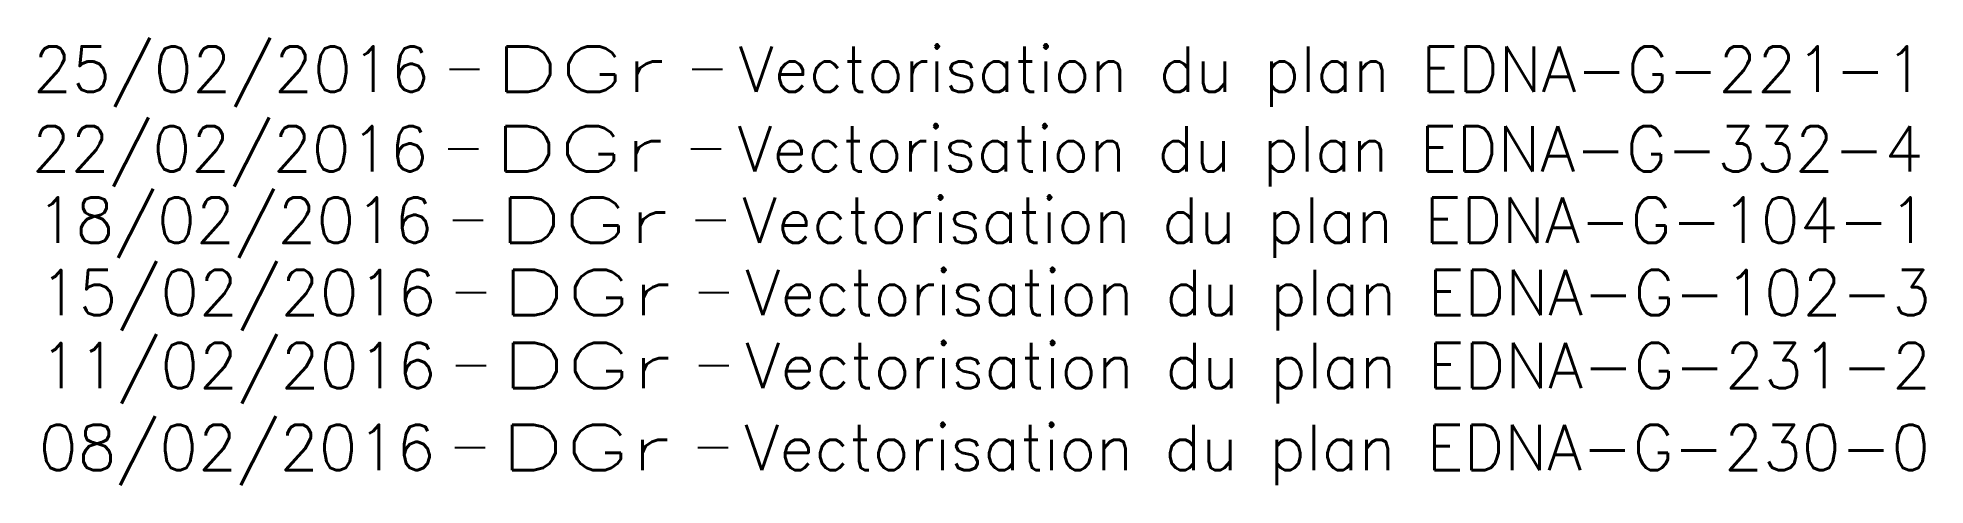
# Model space of a CAD drawing. Header units: millimetres. Extents: x 185000 to 186000, y 128000 to 129005.
# Drawn here: x 185445.59 to 185476.8, y 128010.74 to 128018.14 of the extents above; entities that cross this region are included whole.
import ezdxf
from ezdxf.enums import TextEntityAlignment as Align

# ---------------------------------------------------------------- set-up
doc = ezdxf.new("R2010")
doc.units = ezdxf.units.MM
doc.layers.get('0').update_dxf_attribs({"linetype": 'CONTINUOUS'})
doc.layers.add('L_910', color=7, linetype='CONTINUOUS', plot=False)
doc.styles.get("Standard").update_dxf_attribs({"font": 'romans.shx', "width": 0.85})

# ---------------------------------------------------------------- blocks, each defined once
blk = doc.blocks.new('GIS_MODF')
at = {"color": 0, "linetype": 'Continuous', "flags": 128}
for points in [[(-2.257, -0.012), (-1.757, -0.012)], [(1.758, -0.012), (2.258, -0.012)]]:
    blk.add_lwpolyline(points, dxfattribs=at)
at = {"color": 0, "linetype": 'Continuous'}
blk.add_attdef('DATE', text='', height=0.75, dxfattribs=at).set_placement((-2.583, -0.387), align=Align.RIGHT)
at = {"color": 0, "linetype": 'Continuous', "width": 3.590909}
blk.add_attdef('USER', text='', height=0.75, dxfattribs=at).set_placement((-1.516, -0.387), (1.306, -0.387), align=Align.FIT)
at = {"color": 0, "linetype": 'Continuous'}
blk.add_attdef('DESC', (2.528, -0.387), '', height=0.75, dxfattribs=at)

msp = doc.modelspace()

# ---------------------------------------------------------------- block references
at = {"layer": 'L_910'}
ref = msp.add_blockref('GIS_MODF', (185454.655, 128017.63), dxfattribs=at)
ref.add_attrib('DATE', '25/02/2016', dxfattribs={"layer": '0', "color": 0, "linetype": 'Continuous', "height": 0.75}).set_placement((185452.072, 128017.243), align=Align.RIGHT)
ref.add_attrib('USER', 'DGr', dxfattribs={"layer": '0', "color": 0, "linetype": 'Continuous', "height": 0.75, "width": 1.462963}).set_placement((185453.139, 128017.243), (185455.96, 128017.243), align=Align.FIT)
ref.add_attrib('DESC', 'Vectorisation du plan EDNA-G-221-1', (185457.182, 128017.243), dxfattribs={"layer": '0', "color": 0, "linetype": 'Continuous', "height": 0.75})
ref = msp.add_blockref('GIS_MODF', (185454.635, 128016.314), dxfattribs=at)
ref.add_attrib('DATE', '22/02/2016', dxfattribs={"layer": '0', "color": 0, "linetype": 'Continuous', "height": 0.75}).set_placement((185452.052, 128015.928), align=Align.RIGHT)
ref.add_attrib('USER', 'DGr', dxfattribs={"layer": '0', "color": 0, "linetype": 'Continuous', "height": 0.75, "width": 1.462963}).set_placement((185453.119, 128015.928), (185455.94, 128015.928), align=Align.FIT)
ref.add_attrib('DESC', 'Vectorisation du plan EDNA-G-332-4', (185457.162, 128015.928), dxfattribs={"layer": '0', "color": 0, "linetype": 'Continuous', "height": 0.75})
ref = msp.add_blockref('GIS_MODF', (185454.711, 128015.134), dxfattribs=at)
ref.add_attrib('DATE', '18/02/2016', dxfattribs={"layer": '0', "color": 0, "linetype": 'Continuous', "height": 0.75}).set_placement((185452.129, 128014.748), align=Align.RIGHT)
ref.add_attrib('USER', 'DGr', dxfattribs={"layer": '0', "color": 0, "linetype": 'Continuous', "height": 0.75, "width": 1.462963}).set_placement((185453.195, 128014.748), (185456.017, 128014.748), align=Align.FIT)
ref.add_attrib('DESC', 'Vectorisation du plan EDNA-G-104-1', (185457.239, 128014.748), dxfattribs={"layer": '0', "color": 0, "linetype": 'Continuous', "height": 0.75})
ref = msp.add_blockref('GIS_MODF', (185454.763, 128013.938), dxfattribs=at)
ref.add_attrib('DATE', '15/02/2016', dxfattribs={"layer": '0', "color": 0, "linetype": 'Continuous', "height": 0.75}).set_placement((185452.181, 128013.552), align=Align.RIGHT)
ref.add_attrib('USER', 'DGr', dxfattribs={"layer": '0', "color": 0, "linetype": 'Continuous', "height": 0.75, "width": 1.462963}).set_placement((185453.247, 128013.552), (185456.069, 128013.552), align=Align.FIT)
ref.add_attrib('DESC', 'Vectorisation du plan EDNA-G-102-3', (185457.291, 128013.552), dxfattribs={"layer": '0', "color": 0, "linetype": 'Continuous', "height": 0.75})
ref = msp.add_blockref('GIS_MODF', (185454.763, 128012.732), dxfattribs=at)
ref.add_attrib('DATE', '11/02/2016', dxfattribs={"layer": '0', "color": 0, "linetype": 'Continuous', "height": 0.75}).set_placement((185452.181, 128012.345), align=Align.RIGHT)
ref.add_attrib('USER', 'DGr', dxfattribs={"layer": '0', "color": 0, "linetype": 'Continuous', "height": 0.75, "width": 1.462963}).set_placement((185453.247, 128012.345), (185456.069, 128012.345), align=Align.FIT)
ref.add_attrib('DESC', 'Vectorisation du plan EDNA-G-231-2', (185457.291, 128012.345), dxfattribs={"layer": '0', "color": 0, "linetype": 'Continuous', "height": 0.75})
ref = msp.add_blockref('GIS_MODF', (185454.747, 128011.381), dxfattribs=at)
ref.add_attrib('DATE', '08/02/2016', dxfattribs={"layer": '0', "color": 0, "linetype": 'Continuous', "height": 0.75}).set_placement((185452.164, 128010.994), align=Align.RIGHT)
ref.add_attrib('USER', 'DGr', dxfattribs={"layer": '0', "color": 0, "linetype": 'Continuous', "height": 0.75, "width": 1.462963}).set_placement((185453.231, 128010.994), (185456.052, 128010.994), align=Align.FIT)
ref.add_attrib('DESC', 'Vectorisation du plan EDNA-G-230-0', (185457.275, 128010.994), dxfattribs={"layer": '0', "color": 0, "linetype": 'Continuous', "height": 0.75})

doc.saveas('drawing.dxf')
